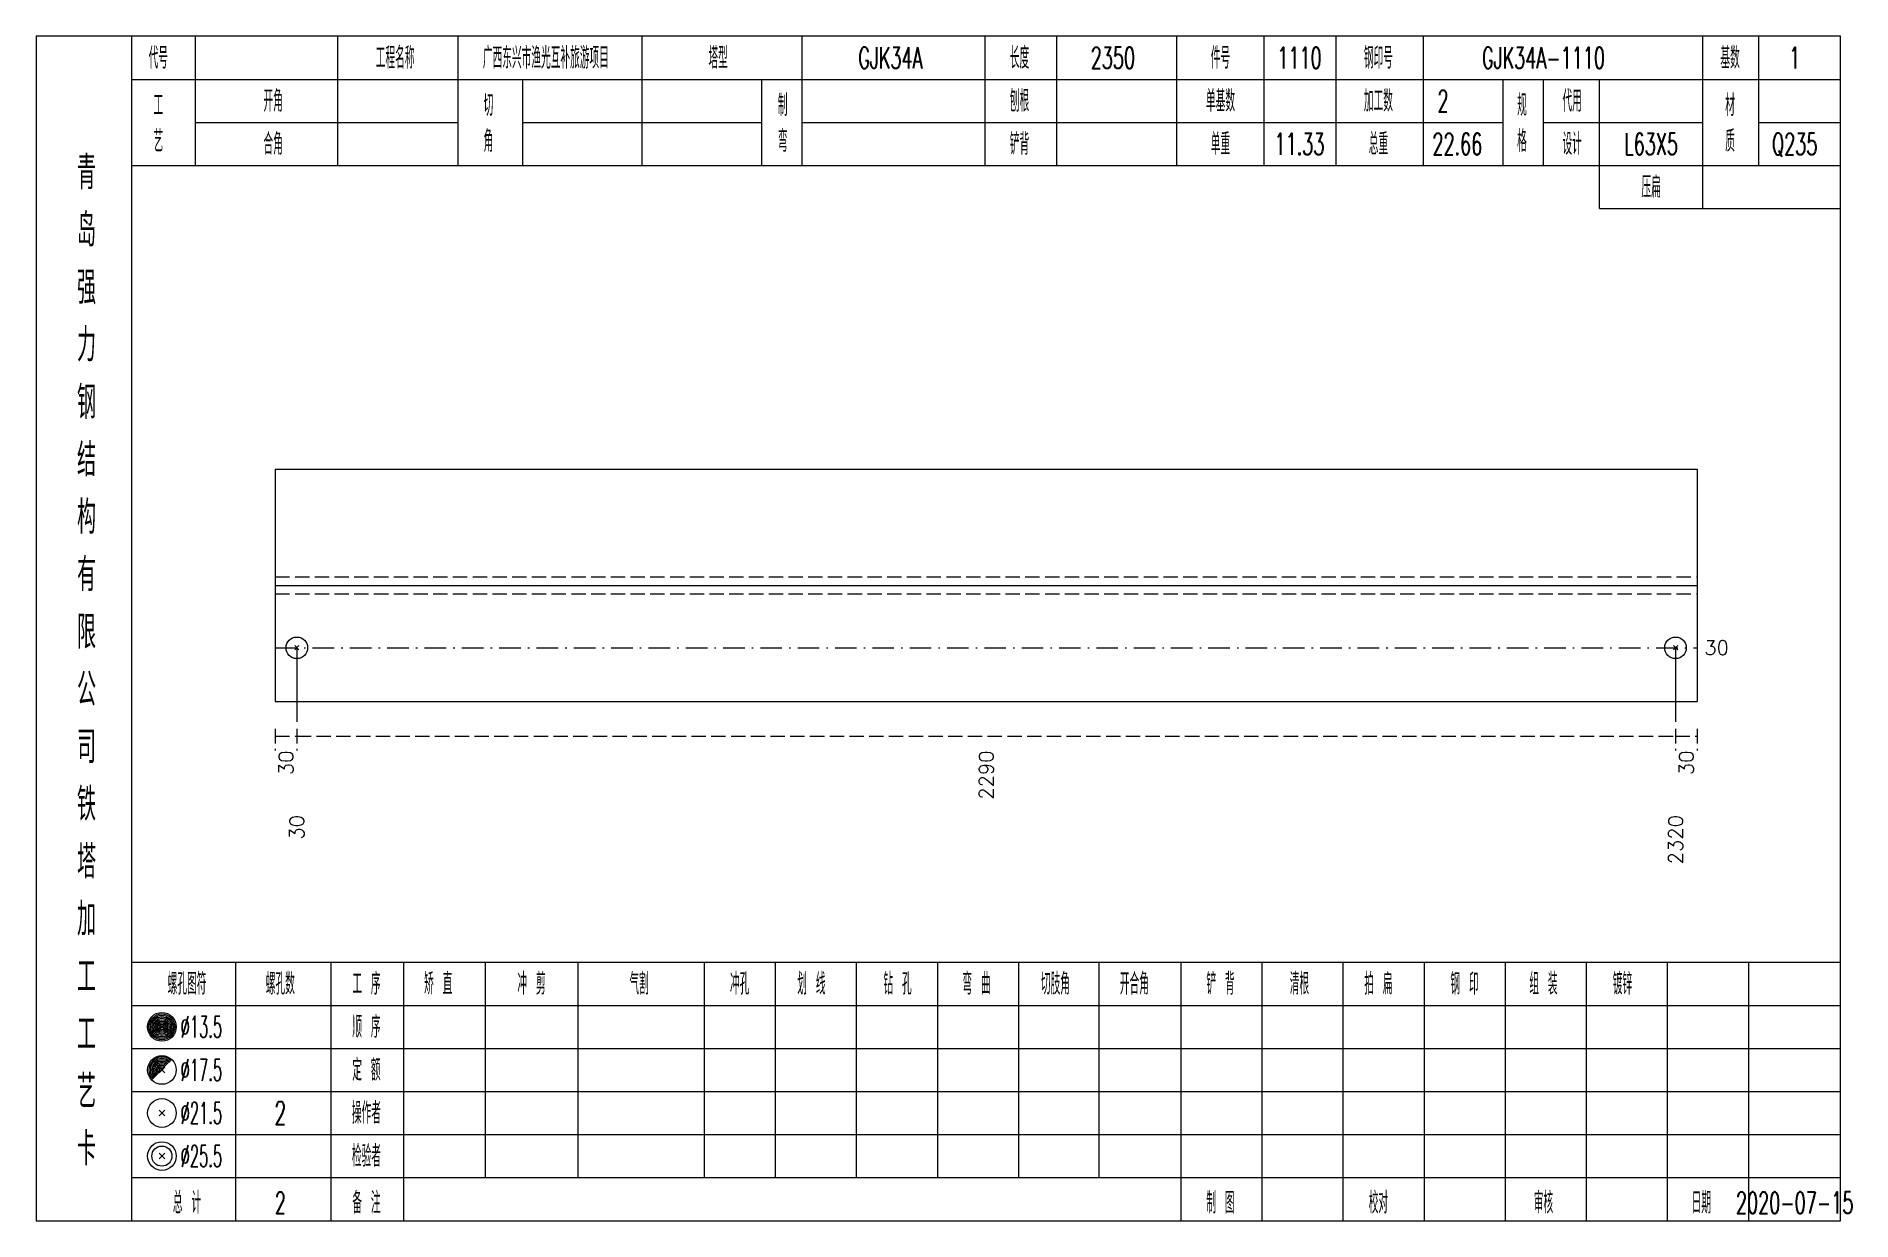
# Model space of a CAD drawing. Extents: x 0 to 2606, y -377 to 6479.
# Drawn here: x 261.4 to 514.3, y 1750 to 1915 of the extents above; entities that cross this region are included whole.
import ezdxf
from ezdxf.enums import TextEntityAlignment as Align

# ---------------------------------------------------------------- set-up
doc = ezdxf.new("R2010")
doc.units = 0
doc.header["$MEASUREMENT"] = 0
doc.linetypes.add('一点画线', pattern=[5.2, 3, -1, 0.2, -1])
doc.linetypes.add('虚线', pattern=[2.75, 2, -0.75])
doc.layers.get('0').update_dxf_attribs({"linetype": 'CONTINUOUS', "lineweight": 25})
doc.layers.add('1', color=7, linetype='CONTINUOUS', lineweight=25)
doc.layers.add('4', color=7, linetype='CONTINUOUS', lineweight=25)
doc.styles.get("Standard").update_dxf_attribs({"font": 'simplex.shx', "width": 0.7, "height": 3, "bigfont": 'gbhzfs.shx'})

msp = doc.modelspace()

# ---------------------------------------------------------------- texts
at = {"color": 7, "linetype": 'Continuous', "lineweight": 13}
msp.add_text('30', height=2, dxfattribs=at).set_placement((493.8, 1829.81), align=Align.MIDDLE_LEFT)
at = {"color": 8, "linetype": 'Continuous', "lineweight": 9}
for s, p in [('30', (296.2, 1815.5)), ('2290', (393.75, 1815.5)), ('30', (491.3, 1815.5))]:
    msp.add_text(s, height=2, rotation=90, dxfattribs=at).set_placement(p, align=Align.MIDDLE_RIGHT)
at = {"layer": '1', "color": 7, "linetype": 'Continuous', "lineweight": 13}
for s, p in [('30', (297.7, 1806.5)), ('2320', (489.8, 1806.5))]:
    msp.add_text(s, height=2, rotation=90, dxfattribs=at).set_placement(p, align=Align.MIDDLE_RIGHT)
at = {"layer": '4', "color": 1, "linetype": 'Continuous', "lineweight": 13}
for s, height, width, p in [('代号', 3, 0.6, (278.4, 1912)), ('工程名称', 3, 0.6, (311.4, 1912)), ('广西东兴市渔光互补旅游项目', 3, 0.6, (332.4, 1912)), ('塔型', 3, 0.6, (356.4, 1912)), ('GJK34A', 3, 0.6, (380.4, 1912)), ('长度', 3, 0.6, (398.4, 1912)), ('2350', 3, 0.6, (411.4, 1912)), ('件号', 3, 0.6, (426.4, 1912)), ('1110', 3, 0.6, (437.4, 1912)), ('钢印号', 3, 0.6, (448.4, 1912)), ('GJK34A-1110', 3, 0.6, (471.4, 1912)), ('基数', 3, 0.6, (497.4, 1912)), ('1', 3, 0.6, (506.4, 1912)), ('开角', 3, 0.6, (294.4, 1906)), ('刨根', 3, 0.6, (398.4, 1906)), ('单基数', 3, 0.6, (426.4, 1906)), ('加工数', 3, 0.6, (448.4, 1906)), ('2', 3, 0.6, (457.4, 1906)), ('代用', 3, 0.6, (475.4, 1906)), ('材', 3, 0.6, (497.4, 1905.4)), ('工', 3, 0.6, (278.4, 1905.4)), ('切', 3, 0.6, (324.4, 1905.4)), ('制', 3, 0.6, (365.4, 1905.4)), ('规', 3, 0.6, (468.4, 1905.4)), ('艺', 3, 0.6, (278.4, 1900.4)), ('角', 3, 0.6, (324.4, 1900.4)), ('弯', 3, 0.6, (365.4, 1900.4)), ('格', 3, 0.6, (468.4, 1900.4)), ('质', 3, 0.6, (497.4, 1900.4)), ('合角', 3, 0.6, (294.4, 1900)), ('铲背', 3, 0.6, (398.4, 1900)), ('单重', 3, 0.6, (426.4, 1900)), ('11.33', 3, 0.6, (437.4, 1900)), ('总重', 3, 0.6, (448.4, 1900)), ('22.66', 3, 0.6, (459.4, 1900)), ('设计', 3, 0.6, (475.4, 1900)), ('L63X5', 3, 0.6, (486.4, 1900)), ('Q235', 3, 0.6, (506.4, 1900)), ('青', 4.6, 0.8, (268.4, 1896)), ('压扁', 3, 0.6, (486.4, 1894)), ('岛', 4.6, 0.8, (268.4, 1888)), ('强', 4.6, 0.8, (268.4, 1880)), ('力', 4.6, 0.8, (268.4, 1872)), ('钢', 4.6, 0.8, (268.4, 1864)), ('结', 4.6, 0.8, (268.4, 1856)), ('构', 4.6, 0.8, (268.4, 1848)), ('有', 4.6, 0.8, (268.4, 1840)), ('限', 4.6, 0.8, (268.4, 1832)), ('公', 4.6, 0.8, (268.4, 1824)), ('司', 4.6, 0.8, (268.4, 1816)), ('铁', 4.6, 0.8, (268.4, 1808)), ('塔', 4.6, 0.8, (268.4, 1800)), ('加', 4.6, 0.8, (268.4, 1792)), ('工', 4.6, 0.8, (268.4, 1784)), ('螺孔图符', 3, 0.6, (282.4, 1783)), ('螺孔数', 3, 0.6, (295.4, 1783)), ('工 序', 3, 0.6, (307.4, 1783)), ('矫 直', 3, 0.6, (317.4, 1783)), ('冲 剪', 3, 0.6, (330.4, 1783)), ('气割', 3, 0.6, (345.4, 1783)), ('冲孔', 3, 0.6, (359.4, 1783)), ('划 线', 3, 0.6, (369.4, 1783)), ('钻 孔', 3, 0.6, (381.4, 1783)), ('弯 曲', 3, 0.6, (392.4, 1783)), ('切肢角', 3, 0.6, (403.4, 1783)), ('开合角', 3, 0.6, (414.4, 1783)), ('铲 背', 3, 0.6, (426.4, 1783)), ('清根', 3, 0.6, (437.4, 1783)), ('拍 扁', 3, 0.6, (448.4, 1783)), ('钢 印', 3, 0.6, (460.4, 1783)), ('组 装', 3, 0.6, (471.4, 1783)), ('镀锌', 3, 0.6, (482.4, 1783)), ('%%C13.5', 3, 0.5, (284.4, 1777)), ('顺 序', 3, 0.6, (307.4, 1777)), ('工', 4.6, 0.8, (268.4, 1776)), ('艺', 4.6, 0.8, (268.4, 1768)), ('%%C17.5', 3, 0.5, (284.4, 1771)), ('定 额', 3, 0.6, (307.4, 1771)), ('%%C21.5', 3, 0.5, (284.4, 1765)), ('2', 3.2, 0.6, (295.4, 1765)), ('操作者', 3, 0.6, (307.4, 1765)), ('卡', 4.6, 0.8, (268.4, 1760)), ('检验者', 3, 0.6, (307.4, 1759)), ('%%C25.5', 3, 0.5, (284.4, 1759)), ('总 计', 3, 0.6, (282.4, 1752.5)), ('2', 3, 0.6, (295.4, 1752.5)), ('备 注', 3, 0.6, (307.4, 1752.5)), ('制 图', 3, 0.6, (426.4, 1752.5)), ('校对', 3, 0.6, (448.4, 1752.5)), ('审核', 3, 0.6, (471.4, 1752.5)), ('日期', 3, 0.6, (493.4, 1752.5)), ('2020-07-15', 3, 0.6, (506.4, 1752.5))]:
    msp.add_text(s, height=height, dxfattribs=dict(at, width=width)).set_placement(p, align=Align.MIDDLE_CENTER)

# ---------------------------------------------------------------- linework, layer by layer
at = {"color": 7, "linetype": 'Continuous', "lineweight": 18}
for p, q in [((294.7, 1854.69), (294.7, 1822.31)), ((294.7, 1854.69), (492.8, 1854.69)), ((492.8, 1854.69), (492.8, 1822.31)), ((294.7, 1838.5), (492.8, 1838.5))]:
    msp.add_line(p, q, dxfattribs=at)
at = {"color": 1, "linetype": '虚线', "lineweight": 18}
for p, q in [((294.7, 1839.69), (492.8, 1839.69)), ((294.7, 1837.31), (492.8, 1837.31))]:
    msp.add_line(p, q, dxfattribs=at)
at = {"color": 3, "linetype": '一点画线', "lineweight": 13}
msp.add_line((294.7, 1829.81), (492.8, 1829.81), dxfattribs=at)
at = {"color": 7, "linetype": 'Continuous', "lineweight": 13}
for p, q in [((297.7, 1829.81), (297.7, 1819.5)), ((489.8, 1829.81), (489.8, 1819.5))]:
    msp.add_line(p, q, dxfattribs=at)
at = {"color": 8, "linetype": '虚线', "lineweight": 9}
for p, q in [((294.7, 1818.5), (294.7, 1815.5)), ((294.7, 1817.5), (297.7, 1817.5)), ((297.7, 1818.5), (297.7, 1815.5)), ((297.7, 1818.5), (297.7, 1815.5)), ((297.7, 1817.5), (489.8, 1817.5)), ((489.8, 1818.5), (489.8, 1815.5)), ((489.8, 1818.5), (489.8, 1815.5)), ((489.8, 1817.5), (492.8, 1817.5)), ((492.8, 1818.5), (492.8, 1815.5))]:
    msp.add_line(p, q, dxfattribs=at)
at = {"layer": '1', "color": 7, "linetype": 'Continuous', "lineweight": 13}
for p, q in [((297.4, 1829.51), (298, 1830.11)), ((298, 1829.51), (297.4, 1830.11)), ((489.5, 1829.51), (490.1, 1830.11)), ((490.1, 1829.51), (489.5, 1830.11))]:
    msp.add_line(p, q, dxfattribs=at)
at = {"layer": '1', "color": 7, "linetype": 'Continuous', "lineweight": 18}
msp.add_line((294.7, 1822.31), (492.8, 1822.31), dxfattribs=at)
at = {"layer": '1', "color": 7, "linetype": 'Continuous', "lineweight": 13}
for centre in [(297.7, 1829.81), (489.8, 1829.81)]:
    msp.add_circle(centre, 1.5, dxfattribs=at)
at = {"layer": '4', "color": 1, "linetype": 'Continuous', "lineweight": 18}
for p, q in [((274.7, 1750), (274.7, 1915)), ((283.6, 1897), (283.6, 1915)), ((303.4, 1897), (303.4, 1915)), ((320.2, 1897), (320.2, 1915)), ((345.8, 1897), (345.8, 1915)), ((368.1, 1897), (368.1, 1915)), ((393.6, 1897), (393.6, 1915)), ((403.6, 1897), (403.6, 1915)), ((420.3, 1897), (420.3, 1915)), ((432.5, 1897), (432.5, 1915)), ((442.5, 1897), (442.5, 1915)), ((454.7, 1897), (454.7, 1915)), ((493.6, 1891), (493.6, 1915)), ((501.4, 1897), (501.4, 1915)), ((274.7, 1909), (512.8, 1909)), ((329.2, 1897), (329.2, 1909)), ((362.5, 1897), (362.5, 1909)), ((465.8, 1897), (465.8, 1909)), ((471.4, 1897), (471.4, 1909)), ((479.2, 1891), (479.2, 1909)), ((283.6, 1903), (320.2, 1903)), ((329.2, 1903), (362.5, 1903)), ((368.1, 1903), (465.8, 1903)), ((471.4, 1903), (493.6, 1903)), ((501.4, 1903), (512.8, 1903)), ((274.7, 1897), (512.8, 1897)), ((479.2, 1891), (512.8, 1891)), ((274.7, 1786), (512.8, 1786)), ((289.2, 1750), (289.2, 1786)), ((302.5, 1750), (302.5, 1786)), ((312.6, 1750), (312.6, 1786)), ((324, 1756), (324, 1786)), ((336.9, 1756), (336.9, 1786)), ((354.5, 1756), (354.5, 1786)), ((364.4, 1756), (364.4, 1786)), ((375.7, 1756), (375.7, 1786)), ((387, 1756), (387, 1786)), ((398.3, 1756), (398.3, 1786)), ((409.5, 1756), (409.5, 1786)), ((420.9, 1756), (420.9, 1786)), ((432.2, 1756), (432.2, 1786)), ((443.5, 1756), (443.5, 1786)), ((454.8, 1756), (454.8, 1786)), ((466.1, 1756), (466.1, 1786)), ((477.4, 1756), (477.4, 1786)), ((488.7, 1756), (488.7, 1786)), ((500, 1756), (500, 1786)), ((274.7, 1780), (512.8, 1780)), ((274.7, 1774), (512.8, 1774)), ((274.7, 1768), (512.8, 1768)), ((274.7, 1762), (512.8, 1762)), ((274.7, 1756), (512.8, 1756)), ((420.9, 1750), (420.9, 1756)), ((432.2, 1750), (432.2, 1756)), ((443.5, 1750), (443.5, 1756)), ((454.8, 1750), (454.8, 1756)), ((466.1, 1750), (466.1, 1756)), ((477.4, 1750), (477.4, 1756)), ((488.7, 1750), (488.7, 1756)), ((500, 1750), (500, 1756))]:
    msp.add_line(p, q, dxfattribs=at)
at = {"layer": '4', "color": 7, "linetype": 'Continuous', "lineweight": 13}
for p, q in [((278.7, 1776.8), (279.1, 1777.2)), ((279.1, 1776.8), (278.7, 1777.2)), ((278.5, 1764.6), (279.3, 1765.4)), ((279.3, 1764.6), (278.5, 1765.4)), ((278.5, 1758.6), (279.3, 1759.4)), ((279.3, 1758.6), (278.5, 1759.4))]:
    msp.add_line(p, q, dxfattribs=at)
at = {"layer": '4', "color": 7, "linetype": 'Continuous', "lineweight": 0}
for p, q in [((278.5, 1770.6), (279.3, 1771.4)), ((278.5, 1771.4), (279.3, 1770.6))]:
    msp.add_line(p, q, dxfattribs=at)
at = {"layer": '4', "color": 1, "linetype": 'Continuous', "lineweight": 18}
msp.add_lwpolyline([(261.4, 1915), (261.4, 1750), (512.8, 1750), (512.8, 1915)], close=True, dxfattribs=at)
at = {"layer": '4', "color": 7, "linetype": 'Continuous', "lineweight": 13}
for centre, radius in [((278.9, 1777), 2), ((278.9, 1777), 1.8), ((278.9, 1777), 1.6), ((278.9, 1777), 1.4), ((278.9, 1777), 1.2), ((278.9, 1777), 1), ((278.9, 1777), 0.8), ((278.9, 1777), 0.6), ((278.9, 1777), 0.4), ((278.9, 1777), 0.2), ((278.9, 1771), 2), ((278.9, 1765), 2), ((278.9, 1759), 2), ((278.9, 1759), 1.4)]:
    msp.add_circle(centre, radius, dxfattribs=at)
for radius in [1.8, 1.6, 1.4, 1.2, 1, 0.8, 0.6, 0.4, 0.2]:
    msp.add_arc((278.9, 1771), radius, 45, 225, dxfattribs=at)

msp.set_redraw_order([(e.dxf.handle, doc.entitydb.next_handle()) for e in msp.query("TEXT MTEXT ATTDEF DIMENSION ARC_DIMENSION")])  # texts and dimensions are drawn at this point

doc.saveas('drawing.dxf')
